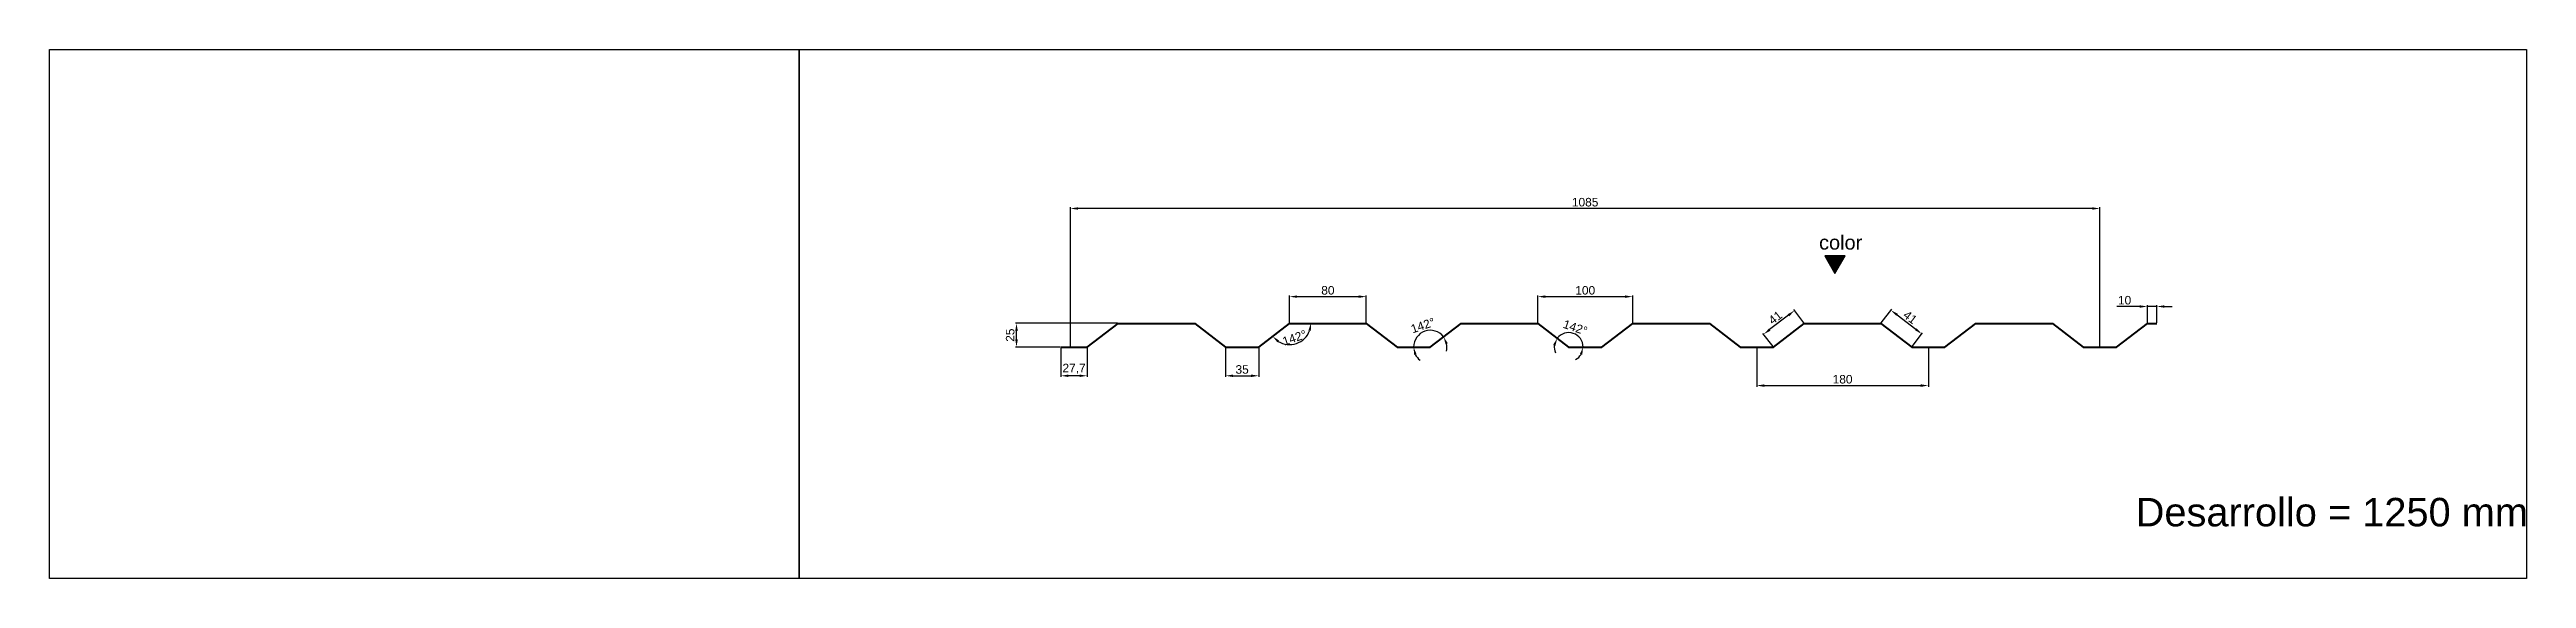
# Model space of a CAD drawing. Header units: millimetres. Extents: x 4334 to 41995838936, y 18500 to 30334.
# Drawn here: x 8130 to 10740, y 27931 to 28488 of the extents above; entities that cross this region are included whole.
import ezdxf

# ---------------------------------------------------------------- set-up
doc = ezdxf.new("R2010")
doc.units = ezdxf.units.MM
doc.layers.add('ANOTACIONES', color=7, linetype='Continuous', plot=False)
doc.layers.add('COTAS1', color=7, linetype='Continuous', lineweight=0)
doc.layers.add('FIBRA NEUTRA', color=1, linetype='Continuous', lineweight=40)
doc.layers.add('RECUADROS', color=253, linetype='Continuous')
doc.styles.get("Standard").update_dxf_attribs({"font": 'arial.ttf'})
doc.dimstyles.new('ISO-25', dxfattribs={"dimtxt": 9, "dimasz": 8, "dimexe": 1.25, "dimexo": 0.625, "dimgap": 2, "dimtad": 1, "dimdec": 1, "dimtxsty": 'Standard', "dimcen": 2.5, "dimadec": 0, "dimazin": 0, "dimtfac": 1, "dimtdec": 1, "dimtmove": 0, "dimatfit": 3, "dimfxl": 1, "dimarcsym": 0})

msp = doc.modelspace()

# ---------------------------------------------------------------- texts
at = {"layer": 'ANOTACIONES', "insert": (10328.31, 28015.59), "char_height": 30, "attachment_point": 1}
msp.add_mtext_dynamic_manual_height_columns('Desarrollo = 1250 mm', width=6765.1618, gutter_width=150, heights=[0], dxfattribs=at)

# ---------------------------------------------------------------- blocks, each defined once
blk = doc.blocks.new('Color superior')
at = {"layer": 'ANOTACIONES'}
h = blk.add_hatch(color=256, dxfattribs=at)
h.dxf.hatch_style = 1
h.paths.add_polyline_path([(10.7, 18.6), (-10.7, 18.6), (0, 0)])
blk.add_lwpolyline([(0, 0), (10.7, 18.6), (-10.7, 18.6)], close=True, dxfattribs=at)
at = {"layer": 'ANOTACIONES', "insert": (-16.7, 40.1), "char_height": 15, "attachment_point": 1}
blk.add_mtext_dynamic_manual_height_columns('color', width=249.804, gutter_width=75, heights=[0], dxfattribs=at)
blk = doc.blocks.new('*D759')
at = {"layer": 'COTAS1', "color": 0, "lineweight": -2, "transparency": 16777216}
for p, q in [((9436.6, 28200.2), (9436.6, 28229)), ((9444.6, 28227.7), (9509.4, 28227.7)), ((9517.4, 28200.2), (9517.4, 28229))]:
    blk.add_line(p, q, dxfattribs=at)
at = {"layer": 'COTAS1', "color": 0, "transparency": 16777216}
for points in [[(9444.6, 28229), (9444.6, 28226.4), (9436.6, 28227.7)], [(9509.4, 28229), (9509.4, 28226.4), (9517.4, 28227.7)]]:
    blk.add_solid(points, dxfattribs=at)
at = {"layer": 'Defpoints', "color": 0, "transparency": 16777216}
for p in [(9517.4, 28227.7), (9436.6, 28199.6), (9517.4, 28199.6)]:
    blk.add_point(p, dxfattribs=at)
at = {"layer": 'COTAS1', "color": 0, "transparency": 16777216, "insert": (9477, 28234.3), "char_height": 9, "attachment_point": 5}
blk.add_mtext('80', dxfattribs=at)
blk = doc.blocks.new('*D760')
at = {"layer": 'COTAS1', "color": 0, "lineweight": -2, "transparency": 16777216}
for p, q in [((9698.2, 28200.2), (9698.2, 28229)), ((9706.2, 28227.7), (9790.2, 28227.7)), ((9798.2, 28200.2), (9798.2, 28229))]:
    blk.add_line(p, q, dxfattribs=at)
at = {"layer": 'COTAS1', "color": 0, "transparency": 16777216}
for points in [[(9706.2, 28229), (9706.2, 28226.4), (9698.2, 28227.7)], [(9790.2, 28229), (9790.2, 28226.4), (9798.2, 28227.7)]]:
    blk.add_solid(points, dxfattribs=at)
at = {"layer": 'Defpoints', "color": 0, "transparency": 16777216}
for p in [(9798.2, 28227.7), (9698.2, 28199.6), (9798.2, 28199.6)]:
    blk.add_point(p, dxfattribs=at)
at = {"layer": 'COTAS1', "color": 0, "transparency": 16777216, "insert": (9748.2, 28234.3), "char_height": 9, "attachment_point": 5}
blk.add_mtext('100', dxfattribs=at)
blk = doc.blocks.new('*D761')
at = {"layer": 'COTAS1', "color": 0, "lineweight": -2, "transparency": 16777216}
for p, q in [((9205.6, 28175.2), (9205.6, 28321.9)), ((10282.6, 28320.6), (9213.6, 28320.6)), ((10290.6, 28175.2), (10290.6, 28321.9))]:
    blk.add_line(p, q, dxfattribs=at)
at = {"layer": 'COTAS1', "color": 0, "transparency": 16777216}
for points in [[(9213.6, 28321.9), (9213.6, 28319.3), (9205.6, 28320.6)], [(10282.6, 28321.9), (10282.6, 28319.3), (10290.6, 28320.6)]]:
    blk.add_solid(points, dxfattribs=at)
at = {"layer": 'Defpoints', "color": 0, "transparency": 16777216}
for p in [(9205.6, 28320.6), (9205.6, 28174.6), (10290.6, 28174.6)]:
    blk.add_point(p, dxfattribs=at)
at = {"layer": 'COTAS1', "color": 0, "transparency": 16777216, "insert": (9748.1, 28327.2), "char_height": 9, "attachment_point": 5}
blk.add_mtext('1085', dxfattribs=at)
blk = doc.blocks.new('*D762')
at = {"layer": 'COTAS1', "color": 0, "lineweight": -2, "transparency": 16777216}
for p, q in [((9929, 28173.9), (9929, 28132.7)), ((10109.8, 28173.9), (10109.8, 28132.7)), ((9937, 28134), (10101.8, 28134))]:
    blk.add_line(p, q, dxfattribs=at)
at = {"layer": 'COTAS1', "color": 0, "transparency": 16777216}
for points in [[(9937, 28135.3), (9937, 28132.6), (9929, 28134)], [(10101.8, 28135.3), (10101.8, 28132.6), (10109.8, 28134)]]:
    blk.add_solid(points, dxfattribs=at)
at = {"layer": 'Defpoints', "color": 0, "transparency": 16777216}
for p in [(9929, 28174.6), (10109.8, 28174.6), (10109.8, 28134)]:
    blk.add_point(p, dxfattribs=at)
at = {"layer": 'COTAS1', "color": 0, "transparency": 16777216, "insert": (10019.4, 28140.6), "char_height": 9, "attachment_point": 5}
blk.add_mtext('180', dxfattribs=at)
blk = doc.blocks.new('*D763')
at = {"layer": 'COTAS1', "color": 0, "lineweight": -2, "transparency": 16777216}
for p, q in [((9255.2, 28199.6), (9147.6, 28199.6)), ((9195, 28174.6), (9147.6, 28174.6)), ((9148.8, 28182.6), (9148.8, 28191.6))]:
    blk.add_line(p, q, dxfattribs=at)
at = {"layer": 'COTAS1', "color": 0, "transparency": 16777216}
for points in [[(9147.5, 28191.6), (9150.2, 28191.6), (9148.8, 28199.6)], [(9147.5, 28182.6), (9150.2, 28182.6), (9148.8, 28174.6)]]:
    blk.add_solid(points, dxfattribs=at)
at = {"layer": 'Defpoints', "color": 0, "transparency": 16777216}
for p in [(9148.8, 28199.6), (9255.8, 28199.6), (9195.6, 28174.6)]:
    blk.add_point(p, dxfattribs=at)
at = {"layer": 'COTAS1', "color": 0, "transparency": 16777216, "insert": (9142.2, 28187.1), "char_height": 9, "attachment_point": 5, "rotation": 90}
blk.add_mtext('25', dxfattribs=at)
blk = doc.blocks.new('*D764')
at = {"layer": 'COTAS1', "color": 0, "lineweight": -2, "transparency": 16777216}
for p, q in [((10340.6, 28200.2), (10340.6, 28218.6)), ((10350.6, 28200.2), (10350.6, 28218.6)), ((10332.6, 28217.3), (10308.6, 28217.3)), ((10350.6, 28217.3), (10340.6, 28217.3)), ((10358.6, 28217.3), (10366.6, 28217.3))]:
    blk.add_line(p, q, dxfattribs=at)
at = {"layer": 'COTAS1', "color": 0, "transparency": 16777216}
for points in [[(10332.6, 28218.6), (10332.6, 28216), (10340.6, 28217.3)], [(10358.6, 28218.6), (10358.6, 28216), (10350.6, 28217.3)]]:
    blk.add_solid(points, dxfattribs=at)
at = {"layer": 'Defpoints', "color": 0, "transparency": 16777216}
for p in [(10340.6, 28217.3), (10340.6, 28199.6), (10350.6, 28199.6)]:
    blk.add_point(p, dxfattribs=at)
at = {"layer": 'COTAS1', "color": 0, "transparency": 16777216, "insert": (10316.6, 28223.9), "char_height": 9, "attachment_point": 5}
blk.add_mtext('10', dxfattribs=at)
blk = doc.blocks.new('*D765')
at = {"layer": 'COTAS1', "color": 0, "lineweight": -2, "transparency": 16777216}
for p, q in [((9369.1, 28173.9), (9369.1, 28143.1)), ((9404.1, 28173.9), (9404.1, 28143.1)), ((9377.1, 28144.3), (9396.1, 28144.3))]:
    blk.add_line(p, q, dxfattribs=at)
at = {"layer": 'COTAS1', "color": 0, "transparency": 16777216}
for points in [[(9377.1, 28145.6), (9377.1, 28143), (9369.1, 28144.3)], [(9396.1, 28145.6), (9396.1, 28143), (9404.1, 28144.3)]]:
    blk.add_solid(points, dxfattribs=at)
at = {"layer": 'Defpoints', "color": 0, "transparency": 16777216}
for p in [(9369.1, 28174.6), (9404.1, 28174.6), (9404.1, 28144.3)]:
    blk.add_point(p, dxfattribs=at)
at = {"layer": 'COTAS1', "color": 0, "transparency": 16777216, "insert": (9386.6, 28150.9), "char_height": 9, "attachment_point": 5}
blk.add_mtext('35', dxfattribs=at)
blk = doc.blocks.new('*D766')
at = {"layer": 'COTAS1', "color": 0, "lineweight": -2, "transparency": 16777216}
for p, q in [((9195.6, 28173.9), (9195.6, 28143.1)), ((9223.3, 28173.9), (9223.3, 28143.1)), ((9215.3, 28144.3), (9203.6, 28144.3))]:
    blk.add_line(p, q, dxfattribs=at)
at = {"layer": 'COTAS1', "color": 0, "transparency": 16777216}
for points in [[(9203.6, 28145.6), (9203.6, 28143), (9195.6, 28144.3)], [(9215.3, 28145.6), (9215.3, 28143), (9223.3, 28144.3)]]:
    blk.add_solid(points, dxfattribs=at)
at = {"layer": 'Defpoints', "color": 0, "transparency": 16777216}
for p in [(9195.6, 28174.6), (9223.3, 28174.6), (9195.6, 28144.3)]:
    blk.add_point(p, dxfattribs=at)
at = {"layer": 'COTAS1', "color": 0, "transparency": 16777216, "insert": (9209.5, 28151.7), "char_height": 9, "attachment_point": 5}
blk.add_mtext('27,7', dxfattribs=at)
blk = doc.blocks.new('*D767')
at = {"layer": 'COTAS1', "color": 0, "lineweight": -2, "transparency": 16777216}
for start, end in [(37.5686, 180), (206.2096, 232.4193), (345.1493, 11.3589)]:
    blk.add_arc((9584.9, 28174.6), 17.6, start, end, dxfattribs=at)
at = {"layer": 'COTAS1', "color": 0, "transparency": 16777216}
for points in [[(9567.8, 28166.5), (9570.4, 28167.1), (9567.3, 28174.6)], [(9601, 28177.5), (9603.4, 28178.6), (9598.9, 28185.3)]]:
    blk.add_solid(points, dxfattribs=at)
at = {"layer": 'Defpoints', "color": 0, "transparency": 16777216}
for p in [(9586.4, 28192.1), (9617.4, 28199.6), (9549.9, 28174.6), (9584.9, 28174.6), (9584.9, 28174.6)]:
    blk.add_point(p, dxfattribs=at)
at = {"layer": 'COTAS1', "color": 0, "transparency": 16777216, "insert": (9577.1, 28197.4), "char_height": 9, "attachment_point": 5, "rotation": 18.7843}
blk.add_mtext('142°', dxfattribs=at)
blk = doc.blocks.new('*D768')
at = {"layer": 'COTAS1', "color": 0, "lineweight": -2, "transparency": 16777216}
for start, end in [(172.897, 203.3627), (0, 142.4314), (299.0687, 329.5344)]:
    blk.add_arc((9730.7, 28174.6), 15.2, start, end, dxfattribs=at)
at = {"layer": 'COTAS1', "color": 0, "transparency": 16777216}
for points in [[(9714.4, 28177), (9716.8, 28175.9), (9718.7, 28183.9)], [(9742.6, 28167.2), (9745.1, 28166.5), (9745.9, 28174.6)]]:
    blk.add_solid(points, dxfattribs=at)
at = {"layer": 'Defpoints', "color": 0, "transparency": 16777216}
for p in [(9698.2, 28199.6), (9730.7, 28174.6), (9730.7, 28174.6), (9741, 28185.8), (9765.7, 28174.6)]:
    blk.add_point(p, dxfattribs=at)
at = {"layer": 'COTAS1', "color": 0, "transparency": 16777216, "insert": (9737.7, 28195.2), "char_height": 9, "attachment_point": 5, "rotation": 341.2157}
blk.add_mtext('142°', dxfattribs=at)
blk = doc.blocks.new('*D769')
at = {"layer": 'COTAS1', "color": 0, "lineweight": -2, "transparency": 16777216}
blk.add_arc((9436.6, 28199.6), 22.5, 238.0295, 339.5391, dxfattribs=at)
at = {"layer": 'COTAS1', "color": 0, "transparency": 16777216}
for points in [[(9456.4, 28191.9), (9459, 28191.5), (9459.1, 28199.6)], [(9423.8, 28179.5), (9425.6, 28181.5), (9418.8, 28185.8)]]:
    blk.add_solid(points, dxfattribs=at)
at = {"layer": 'Defpoints', "color": 0, "transparency": 16777216}
for p in [(9436.6, 28199.6), (9436.6, 28199.6), (9517.4, 28199.6), (9404.1, 28174.6), (9434.7, 28177.1)]:
    blk.add_point(p, dxfattribs=at)
at = {"layer": 'COTAS1', "color": 0, "transparency": 16777216, "insert": (9441.8, 28184.4), "char_height": 9, "attachment_point": 5, "rotation": 18.7843}
blk.add_mtext('142°', dxfattribs=at)
blk = doc.blocks.new('*D770')
at = {"layer": 'COTAS1', "color": 0, "lineweight": -2, "transparency": 16777216}
for p, q in [((9962.4, 28208.1), (9942.5, 28192.9)), ((9978.6, 28200.1), (9967.9, 28214)), ((9946.1, 28175.1), (9935.4, 28189))]:
    blk.add_line(p, q, dxfattribs=at)
at = {"layer": 'COTAS1', "color": 0, "transparency": 16777216}
for points in [[(9941.7, 28193.9), (9943.4, 28191.8), (9936.2, 28188)], [(9961.6, 28209.2), (9963.2, 28207), (9968.7, 28213)]]:
    blk.add_solid(points, dxfattribs=at)
at = {"layer": 'Defpoints', "color": 0, "transparency": 16777216}
for p in [(9979, 28199.6), (9936.2, 28188), (9946.5, 28174.6)]:
    blk.add_point(p, dxfattribs=at)
at = {"layer": 'COTAS1', "color": 0, "transparency": 16777216, "insert": (9948.5, 28205.6), "char_height": 9, "attachment_point": 5, "rotation": 37.5686}
blk.add_mtext('41', dxfattribs=at)
blk = doc.blocks.new('*D771')
at = {"layer": 'COTAS1', "color": 0, "lineweight": -2, "transparency": 16777216}
for p, q in [((10060.2, 28200.1), (10071.2, 28214.4)), ((10076.8, 28208.5), (10096.6, 28193.3)), ((10092.7, 28175.1), (10103.7, 28189.4))]:
    blk.add_line(p, q, dxfattribs=at)
at = {"layer": 'COTAS1', "color": 0, "transparency": 16777216}
for points in [[(10077.6, 28209.6), (10076, 28207.4), (10070.4, 28213.4)], [(10097.4, 28194.3), (10095.8, 28192.2), (10102.9, 28188.4)]]:
    blk.add_solid(points, dxfattribs=at)
at = {"layer": 'Defpoints', "color": 0, "transparency": 16777216}
for p in [(10059.8, 28199.6), (10092.3, 28174.6), (10102.9, 28188.4)]:
    blk.add_point(p, dxfattribs=at)
at = {"layer": 'COTAS1', "color": 0, "transparency": 16777216, "insert": (10090.7, 28206), "char_height": 9, "attachment_point": 5, "rotation": 322.4314}
blk.add_mtext('41', dxfattribs=at)

# ---------------------------------------------------------------- dimensions: what is measured, and where the dimension line sits
at = {"layer": 'COTAS1'}
for base, p1, p2, picture, middle in [((9205.62, 28320.6), (10290.62, 28174.57), (9205.62, 28174.57), '*D761', (9748.12, 28327.2)), ((9798.22, 28227.71), (9698.22, 28199.57), (9798.22, 28199.57), '*D760', (9748.22, 28234.3)), ((10340.62, 28217.32), (10350.62, 28199.57), (10340.62, 28199.57), '*D764', (10316.61, 28223.91)), ((9195.62, 28144.31), (9223.32, 28174.57), (9195.62, 28174.57), '*D766', (9209.47, 28151.71)), ((9404.12, 28144.31), (9369.12, 28174.57), (9404.12, 28174.57), '*D765', (9386.62, 28150.9))]:
    dim = msp.add_linear_dim(base=base, p1=p1, p2=p2, dimstyle='ISO-25', dxfattribs=at)
    dim.commit()
    dim.dimension.update_dxf_attribs({"geometry": picture, "text_midpoint": middle})
for base, p1, p2, text, picture, middle in [((9517.42, 28227.71), (9436.62, 28199.57), (9517.42, 28199.57), '80', '*D759', (9477.02, 28234.3)), ((10109.82, 28133.96), (9929.02, 28174.57), (10109.82, 28174.57), '180', '*D762', (10019.42, 28140.55))]:
    dim = msp.add_linear_dim(base=base, p1=p1, p2=p2, text=text, dimstyle='ISO-25', dxfattribs=at)
    dim.commit()
    dim.dimension.update_dxf_attribs({"geometry": picture, "text_midpoint": middle})
dim = msp.add_linear_dim(base=(9148.83, 28199.57), p1=(9195.62, 28174.57), p2=(9255.82, 28199.57), angle=90, dimstyle='ISO-25', dxfattribs=at)
dim.commit()
dim.dimension.update_dxf_attribs({"geometry": '*D763', "text_midpoint": (9142.23, 28187.07)})
for base, line1, line2, picture, middle in [((9434.67, 28177.13), ((9436.62, 28199.57), (9517.42, 28199.57)), ((9404.12, 28174.57), (9436.62, 28199.57)), '*D769', (9441.77, 28184.42)), ((9586.44, 28192.15), ((9584.92, 28174.57), (9617.42, 28199.57)), ((9549.92, 28174.57), (9584.92, 28174.57)), '*D767', (9577.14, 28197.44)), ((9741.01, 28185.79), ((9730.72, 28174.57), (9765.72, 28174.57)), ((9698.22, 28199.57), (9730.72, 28174.57)), '*D768', (9737.72, 28195.15))]:
    dim = msp.add_angular_dim_2l(base=base, line1=line1, line2=line2, dimstyle='ISO-25', dxfattribs=at)
    dim.commit()
    dim.dimension.update_dxf_attribs({"geometry": picture, "text_midpoint": middle})
for p1, p2, distance, picture, middle in [((9979.02, 28199.57), (9946.52, 28174.57), -16.91, '*D770', (9948.48, 28205.64)), ((10059.82, 28199.57), (10092.32, 28174.57), 17.42, '*D771', (10090.66, 28206.04))]:
    dim = msp.add_aligned_dim(p1=p1, p2=p2, distance=distance, dimstyle='ISO-25', dxfattribs=at)
    dim.commit()
    dim.dimension.update_dxf_attribs({"geometry": picture, "text_midpoint": middle})

# ---------------------------------------------------------------- linework, layer by layer
at = {"layer": 'COTAS1'}
for p, q in [((9205.62, 28174.57), (9205.62, 28235.1)), ((10290.62, 28174.57), (10290.62, 28235.1))]:
    msp.add_line(p, q, dxfattribs=at)
at = {"layer": 'FIBRA NEUTRA'}
msp.add_lwpolyline([(9195.62, 28174.57), (9223.32, 28174.57), (9255.82, 28199.57), (9336.62, 28199.57), (9369.12, 28174.57), (9404.12, 28174.57), (9436.62, 28199.57), (9517.42, 28199.57), (9549.92, 28174.57), (9584.92, 28174.57), (9617.42, 28199.57), (9698.22, 28199.57), (9730.72, 28174.57), (9765.72, 28174.57), (9798.22, 28199.57), (9879.02, 28199.57), (9911.52, 28174.57), (9946.52, 28174.57), (9979.02, 28199.57), (10059.82, 28199.57), (10092.32, 28174.57), (10127.32, 28174.57), (10159.82, 28199.57), (10240.62, 28199.57), (10273.12, 28174.57), (10308.12, 28174.57), (10340.62, 28199.57), (10350.62, 28199.57)], dxfattribs=at)
at = {"layer": 'RECUADROS', "color": 0, "lineweight": 30}
for points in [[(8129.76, 28488.13), (8919.88, 28488.13), (8919.88, 27930.68), (8129.76, 27930.68)], [(8919.88, 28488.13), (10740.14, 28488.13), (10740.14, 27930.68), (8919.88, 27930.68)]]:
    msp.add_lwpolyline(points, close=True, dxfattribs=at)

# ---------------------------------------------------------------- block references
at = {"layer": 'ANOTACIONES'}
msp.add_blockref('Color superior', (10011.38, 28252.18), dxfattribs=at)

msp.set_redraw_order([(e.dxf.handle, doc.entitydb.next_handle()) for e in msp.query("TEXT MTEXT ATTDEF DIMENSION ARC_DIMENSION")])  # texts and dimensions are drawn at this point

doc.saveas('drawing.dxf')
